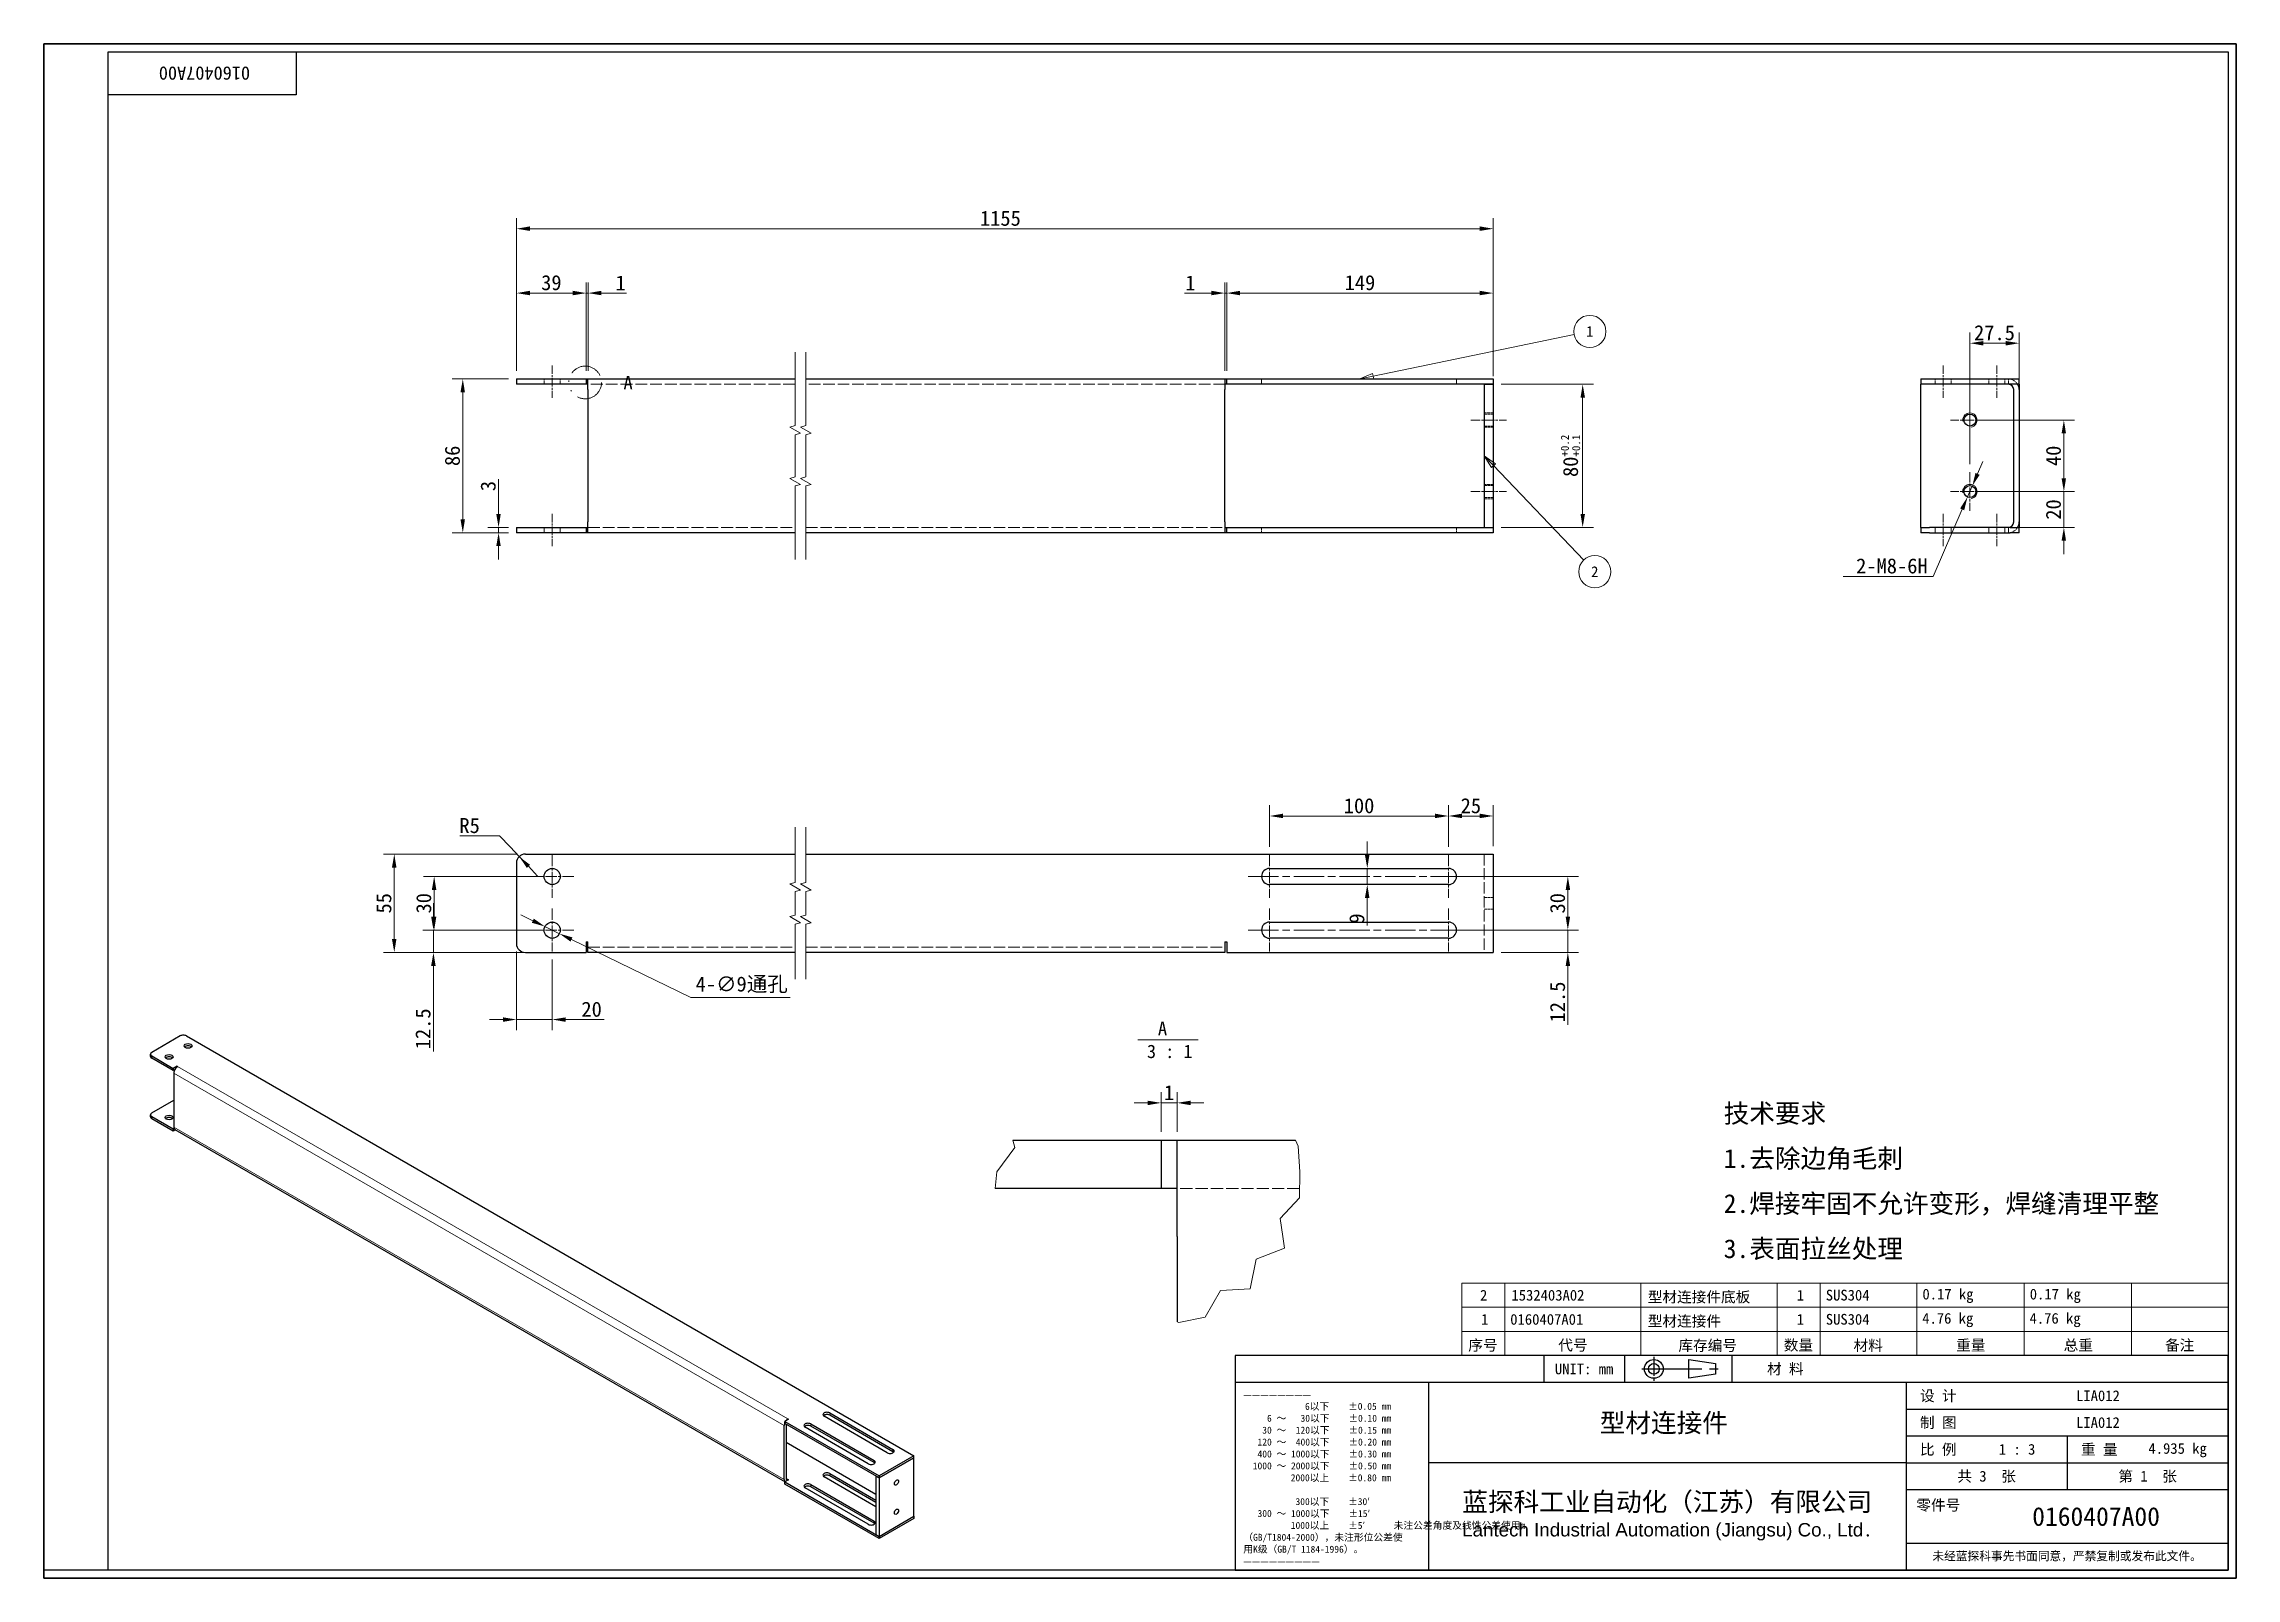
# Model space of a CAD drawing. Header units: millimetres. Extents: x 18 to 1244, y 16 to 875.
import ezdxf
from ezdxf.enums import TextEntityAlignment as Align

# ---------------------------------------------------------------- set-up
doc = ezdxf.new("R2010")
doc.units = ezdxf.units.MM
doc.header["$LTSCALE"] = 3
for name, pattern in [('CHAIN', [0.3543, 0.2362, -0.0295, 0.0591, -0.0295]), ('DASH_DOUBLE_DOT', [0.2164, 0.1181, -0.0295, 0.0049, -0.0295, 0.0049, -0.0295]), ('DASHED', [0.2067, 0.1654, -0.0413])]:
    doc.linetypes.add(name, pattern=pattern)
for name, color, linetype, lineweight in [('1', 7, 'Continuous', 18), ('可见 (ISO)', 7, 'Continuous', 25), ('可见窄的 (ISO)', 7, 'Continuous', 18), ('图框 (ISO)', 7, 'Continuous', 35), ('标题 (ISO)', 7, 'Continuous', 25)]:
    doc.layers.add(name, color=color, linetype=linetype, lineweight=lineweight)
for name, color, linetype, lineweight, true_color in [('中心标记 (ISO)', 1, 'CHAIN', 18, 0xc2ff0000), ('中心线 (ISO)', 1, 'CHAIN', 18, 0xc2ff0000), ('尺寸 (ISO)', 7, 'Continuous', 18, 0xc2008000), ('局部视图边界 (ISO)', 7, 'DASH_DOUBLE_DOT', 18, 0xc2008000), ('折线 (ISO)', 7, 'Continuous', 18, 0xc2008000), ('符号 (ISO)', 7, 'Continuous', 18, 0xc2008000), ('隐藏 (ISO)', 5, 'DASHED', 18, 0xc20000ff)]:
    doc.layers.add(name, color=color, linetype=linetype, lineweight=lineweight, true_color=true_color)
doc.styles.add('HZ_33', font='simfang.ttf')
doc.styles.add('文本样式164', font='SimSun.ttf')
doc.styles.add('文本样式165', font='SimSun.ttf')
doc.styles.add('文本样式74', font='SimSun.ttf')
doc.styles.add('最新国标', font='simfang.ttf')
doc.styles.add('注释文本 (ISO)', font='simfang.ttf')
doc.dimstyles.new('默认 (GB)', dxfattribs={"dimscale": 3, "dimtxt": 2.8, "dimasz": 2.5, "dimexe": 2, "dimexo": 1.5, "dimgap": 0.5, "dimtad": 1, "dimtoh": 1, "dimdsep": 46, "dimtxsty": '最新国标', "dimcen": 0.09, "dimdle": 10, "dimaunit": 1, "dimadec": 3, "dimazin": 2, "dimtfac": 0.535714, "dimtdec": 3, "dimtmove": 0, "dimatfit": 3, "dimfxl": 1, "dimtolj": 1, "dimlwd": -1, "dimlwe": -1, "dimarcsym": 0})

msp = doc.modelspace()

# ---------------------------------------------------------------- texts
at = {"layer": '符号 (ISO)', "char_height": 7.5, "attachment_point": 7, "style": 'HZ_33'}
for s, insert in [('A ', (640.7898, 320.1443)), (' 3 : 1', (629.5137, 307.2138))]:
    msp.add_mtext(s, dxfattribs=dict(at, insert=insert))
at = {"layer": '符号 (ISO)', "insert": (957.0315, 238.0148), "char_height": 10.5, "width": 267.228069, "attachment_point": 4, "line_spacing_factor": 1.441304, "style": '注释文本 (ISO)'}
msp.add_mtext('\\fFangSong|b0|i0;{\\H10.5000;技术要求\\P}\\fFangSong|b0|i0;{\\H10.5000;1.去除边角毛刺\\P}\\fFangSong|b0|i0;{\\H10.5000;2.焊接牢固不允许变形，焊缝清理平整\\P}\\fFangSong|b0|i0;{\\H10.5000;3.表面拉丝处理\\P}', dxfattribs=at)

# ---------------------------------------------------------------- blocks, each defined once
blk = doc.blocks.new('图框 最新国标')
at = {"layer": '图框 (ISO)'}
for p, q in [((6, 7), (6, 291.5)), ((6, 291.5), (414.5, 291.5)), ((414.5, 291.5), (414.5, 5.5)), ((6, 7), (6, 5.5)), ((6, 7), (6, 5.5)), ((414.5, 5.5), (6, 5.5))]:
    blk.add_line(p, q, dxfattribs=at)
at = {"layer": '图框 (ISO)', "color": 7, "linetype": 'Continuous', "lineweight": 25}
for p, q in [((18, 290), (413, 290)), ((18, 7), (18, 290)), ((18, 290), (413, 290)), ((53, 290), (53, 282)), ((413, 290), (413, 7)), ((413, 290), (413, 7)), ((53, 282), (18, 282)), ((413, 7), (6, 7)), ((413, 7), (18, 7))]:
    blk.add_line(p, q, dxfattribs=at)
at = {"layer": '图框 (ISO)', "style": '文本样式74'}
blk.add_attdef('零件代号_001', (44.43, 287.25), '', height=2.5, rotation=180, dxfattribs=at)
blk = doc.blocks.new('标题栏 副本 最新国标')
at = {"layer": '标题 (ISO)'}
for p, q in [((381.98, -183.84), (196.98, -183.84)), ((196.98, -183.84), (196.98, -223.84)), ((254.48, -183.84), (254.48, -188.84)), ((269.48, -183.84), (269.48, -188.84)), ((281.48, -188.09), (281.48, -184.59)), ((281.48, -184.59), (286.48, -185.34)), ((286.48, -187.34), (281.48, -188.09)), ((286.48, -185.34), (286.48, -187.34)), ((289.48, -183.84), (289.48, -188.84)), ((381.98, -223.84), (381.98, -183.84)), ((383.48, -183.84), (383.48, -225.34)), ((196.98, -188.84), (381.98, -188.84)), ((232.98, -188.84), (232.98, -223.84)), ((321.98, -188.84), (321.98, -223.84)), ((321.98, -193.84), (381.98, -193.84)), ((321.98, -198.84), (381.98, -198.84)), ((351.98, -198.84), (351.98, -208.84)), ((321.98, -203.84), (232.98, -203.84)), ((321.98, -203.84), (381.98, -203.84)), ((321.98, -208.84), (381.98, -208.84)), ((321.98, -218.84), (381.98, -218.84)), ((196.98, -223.84), (381.98, -223.84)), ((383.48, -225.34), (196.98, -225.34))]:
    blk.add_line(p, q, dxfattribs=at)
at = {"layer": '标题 (ISO)', "linetype": 'CHAIN', "ltscale": 15.834605}
blk.add_line((272.73, -186.34), (286.98, -186.34), dxfattribs=at)
at = {"layer": '标题 (ISO)', "linetype": 'CHAIN', "ltscale": 5.000333}
blk.add_line((274.98, -184.09), (274.98, -188.59), dxfattribs=at)
at = {"layer": '标题 (ISO)'}
for radius in [1.75, 1]:
    blk.add_circle((274.98, -186.34), radius, dxfattribs=at)
at = {"layer": '1', "style": '文本样式164'}
for s, p in [('UNIT: mm', (261.98, -186.34)), ('材 料', (299.48, -186.34)), ('设 计', (327.98, -191.34)), ('制 图', (327.98, -196.34)), ('比 例', (327.98, -201.34)), ('重 量', (357.98, -201.34)), ('共 3  张', (336.98, -206.34)), ('第 1  张', (366.98, -206.34))]:
    blk.add_text(s, height=2, dxfattribs=at).set_placement(p, align=Align.MIDDLE_CENTER)
at = {"layer": '标题 (ISO)', "style": '注释文本 (ISO)'}
for s, insert, char_height, attachment_point, line_spacing_factor in [('————————\\P}\\fSimSun|b0|i0;{\\H1.3000;             6以下    ±0.05 mm\\P}\\fSimSun|b0|i0;{\\H1.3000;     6 ～   30以下    ±0.10 mm\\P}\\fSimSun|b0|i0;{\\H1.3000;    30 ～  120以下    ±0.15 mm\\P}\\fSimSun|b0|i0;{\\H1.3000;   120 ～  400以下    ±0.20 mm\\P}\\fSimSun|b0|i0;{\\H1.3000;   400 ～ 1000以下    ±0.30 mm\\P}\\fSimSun|b0|i0;{\\H1.3000;  1000 ～ 2000以下    ±0.50 mm\\P}\\fSimSun|b0|i0;{\\H1.3000;          2000以上    ±0.80 mm\\P}\\fSimSun|b0|i0;{\\H1.3000;\\P}\\fSimSun|b0|i0;{\\H1.3000;           300以下    ±30′\\P}\\fSimSun|b0|i0;{\\H1.3000;   300 ～ 1000以下    ±15′\\P}\\fSimSun|b0|i0;{\\H1.3000;          1000以上    ±5′}\\fSimSun|b0|i0;{\\H1.3000;      未注公差角度及线性公差使用m\\P}\\fSimSun|b0|i0;{\\H1.3000;（GB/T1804-2000），未注形位公差使\\P}\\fSimSun|b0|i0;{\\H1.3000;用K级（GB/T 1184-1996）。\\P}\\fSimSun|b0|i0;{\\H1.3000;—————————', (198.48, -206.63), 1.3, 4, 1.023913), ('{\\fMicrosoft YaHei|b0|i0|c134|p34;\\H1.75x;蓝探科工业自动化（江苏）有限公司\\P\\fArial|b0|i0|c0|p34;\\H0.71429x;Lantech Industrial Automation (Jiangsu) Co., Ltd\\fFangSong|b0|i0|c134|p49;.\\H1.15195x; }', (277.48, -213.84), 2, 5, 0.978695)]:
    blk.add_mtext(s, dxfattribs=dict(at, insert=insert, char_height=char_height, attachment_point=attachment_point, line_spacing_factor=line_spacing_factor))
at = {"layer": '标题 (ISO)', "attachment_point": 5, "style": '注释文本 (ISO)'}
for s, insert, char_height in [('\\fFangSong|b0|i0;零件号', (327.98, -211.84), 2), ('\\fSimSun|b0|i0;{\\H1.6000;未经蓝探科事先书面同意，严禁复制或发布此文件。}', (351.98, -221.34), 1.6)]:
    blk.add_mtext(s, dxfattribs=dict(at, insert=insert, char_height=char_height))
at = {"layer": '标题 (ISO)', "style": '注释文本 (ISO)'}
blk.add_attdef('材料', text='', height=2, dxfattribs=at).set_placement((324.48, -186.34), align=Align.MIDDLE_CENTER)
at = {"layer": '标题 (ISO)'}
for tag, p, height, style in [('设计人_001', (353.65, -192.33), 2, '注释文本 (ISO)'), ('库存编号_001', (264.9, -198.14), 3.5, '文本样式165'), ('设计人_001', (353.65, -197.33), 2, '注释文本 (ISO)'), ('视图比例_001', (339.26, -202.33), 2, '注释文本 (ISO)'), ('质量\\P3;_001', (367.14, -202.16), 2, '注释文本 (ISO)'), ('零件代号_001', (345.48, -215.59), 3.5, '文本样式165')]:
    blk.add_attdef(tag, p, '', height=height, dxfattribs=dict(at, style=style))
blk = doc.blocks.new('引出序号1')
at = {"layer": '符号 (ISO)'}
for p, q in [((253.68, 229.54), (291.14, 237.29)), ((253.58, 230.03), (251.24, 229.04)), ((253.68, 229.54), (251.24, 229.04)), ((251.24, 229.04), (253.79, 229.05)), ((253.79, 229.05), (253.58, 230.03))]:
    blk.add_line(p, q, dxfattribs=at)
at = {"layer": '符号 (ISO)', "flags": 128}
blk.add_lwpolyline([(253.58, 230.03), (251.24, 229.04), (253.79, 229.05), (253.58, 230.03)], dxfattribs=at)
at = {"layer": '符号 (ISO)'}
blk.add_circle((294.07, 237.89), 3, dxfattribs=at)
blk.add_solid([(253.58, 230.03), (251.24, 229.04), (253.79, 229.05), (253.58, 230.03)], dxfattribs=at)
at = {"layer": '符号 (ISO)', "insert": (294.07, 237.89), "char_height": 2, "attachment_point": 5, "style": '注释文本 (ISO)'}
blk.add_mtext('1', dxfattribs=at)
blk = doc.blocks.new('引出序号2')
at = {"layer": '符号 (ISO)'}
for p, q in [((276.13, 212.89), (274.4, 214.7)), ((276.49, 213.24), (274.4, 214.7)), ((274.4, 214.7), (275.77, 212.55)), ((275.77, 212.55), (276.49, 213.24)), ((276.13, 212.89), (292.93, 195.27))]:
    blk.add_line(p, q, dxfattribs=at)
at = {"layer": '符号 (ISO)', "flags": 128}
blk.add_lwpolyline([(276.49, 213.24), (274.4, 214.7), (275.77, 212.55), (276.49, 213.24)], dxfattribs=at)
at = {"layer": '符号 (ISO)'}
blk.add_circle((294.99, 193.11), 3, dxfattribs=at)
blk.add_solid([(276.49, 213.24), (274.4, 214.7), (275.77, 212.55), (276.49, 213.24)], dxfattribs=at)
at = {"layer": '符号 (ISO)', "insert": (294.99, 193.11), "char_height": 2, "attachment_point": 5, "style": '注释文本 (ISO)'}
blk.add_mtext('2', dxfattribs=at)
blk = doc.blocks.new('*D7')
at = {"layer": 'Defpoints', "color": 0}
for p in [(828.2, 771.1), (282.2, 687.1), (828.2, 684.1)]:
    blk.add_point(p, dxfattribs=at)
at = {"layer": '尺寸 (ISO)', "color": 116, "true_color": 0x000000}
for p, q in [((282.2, 691.6), (282.2, 777.1)), ((828.2, 688.6), (828.2, 777.1)), ((289.7, 771.1), (820.7, 771.1))]:
    blk.add_line(p, q, dxfattribs=at)
for points in [[(289.7, 772.4), (289.7, 769.9), (282.2, 771.1)], [(820.7, 772.4), (820.7, 769.9), (828.2, 771.1)]]:
    blk.add_solid(points, dxfattribs=at)
at = {"layer": '尺寸 (ISO)', "insert": (552.7, 776.9), "char_height": 8.4, "attachment_point": 5, "style": '最新国标'}
blk.add_mtext('\\A1;1155', dxfattribs=at)
blk = doc.blocks.new('*D8')
at = {"layer": 'Defpoints', "color": 0}
for p in [(252.2, 687.1), (282.2, 687.1), (282.2, 601.1)]:
    blk.add_point(p, dxfattribs=at)
at = {"layer": '尺寸 (ISO)', "color": 116, "true_color": 0x000000}
for p, q in [((277.7, 687.1), (246.2, 687.1)), ((252.2, 608.6), (252.2, 679.6)), ((277.7, 601.1), (246.2, 601.1))]:
    blk.add_line(p, q, dxfattribs=at)
for points in [[(250.9, 679.6), (253.4, 679.6), (252.2, 687.1)], [(250.9, 608.6), (253.4, 608.6), (252.2, 601.1)]]:
    blk.add_solid(points, dxfattribs=at)
at = {"layer": '尺寸 (ISO)', "insert": (246.4, 644.1), "char_height": 8.4, "attachment_point": 5, "rotation": 90, "style": '最新国标'}
blk.add_mtext('\\A1;86', dxfattribs=at)
blk = doc.blocks.new('*D9')
at = {"layer": 'Defpoints', "color": 0}
for p in [(272.2, 601.1), (282.2, 604.1), (282.2, 601.1)]:
    blk.add_point(p, dxfattribs=at)
at = {"layer": '尺寸 (ISO)', "color": 116, "true_color": 0x000000}
for p, q in [((272.2, 611.6), (272.2, 631)), ((277.7, 604.1), (266.2, 604.1)), ((277.7, 601.1), (266.2, 601.1)), ((272.2, 601.1), (272.2, 604.1)), ((272.2, 593.6), (272.2, 586.1))]:
    blk.add_line(p, q, dxfattribs=at)
for points in [[(270.9, 611.6), (273.4, 611.6), (272.2, 604.1)], [(270.9, 593.6), (273.4, 593.6), (272.2, 601.1)]]:
    blk.add_solid(points, dxfattribs=at)
at = {"layer": '尺寸 (ISO)', "insert": (266.4, 627.2), "char_height": 8.4, "attachment_point": 5, "rotation": 90, "style": '最新国标'}
blk.add_mtext('\\A1;3', dxfattribs=at)
blk = doc.blocks.new('*D10')
at = {"layer": 'Defpoints', "color": 0}
for p in [(298.1, 380.9), (306.2, 376.9)]:
    blk.add_point(p, dxfattribs=at)
at = {"layer": '尺寸 (ISO)', "color": 116, "true_color": 0x000000}
for p, q in [((291.4, 384.1), (284.6, 387.4)), ((298.1, 380.9), (306.2, 376.9)), ((313, 373.6), (379.6, 341.3)), ((379.6, 341.3), (435.1, 341.3))]:
    blk.add_line(p, q, dxfattribs=at)
for points in [[(291.9, 385.3), (290.8, 383), (298.1, 380.9)], [(313.5, 374.8), (312.4, 372.5), (306.2, 376.9)]]:
    blk.add_solid(points, dxfattribs=at)
at = {"layer": '尺寸 (ISO)', "insert": (408.1, 348.3), "char_height": 8.4, "attachment_point": 5, "style": '最新国标'}
blk.add_mtext('\\A1;\\fFangSong|b0|i0;4-∅9通孔', dxfattribs=at)
blk = doc.blocks.new('*D11')
at = {"layer": 'Defpoints', "color": 0}
for p in [(287.2, 421.4), (213.9, 366.4), (322.2, 366.4)]:
    blk.add_point(p, dxfattribs=at)
at = {"layer": '尺寸 (ISO)', "color": 116, "true_color": 0x000000}
for p, q in [((282.7, 421.4), (207.9, 421.4)), ((213.9, 413.9), (213.9, 373.9)), ((317.7, 366.4), (207.9, 366.4))]:
    blk.add_line(p, q, dxfattribs=at)
for points in [[(212.6, 413.9), (215.1, 413.9), (213.9, 421.4)], [(212.6, 373.9), (215.1, 373.9), (213.9, 366.4)]]:
    blk.add_solid(points, dxfattribs=at)
at = {"layer": '尺寸 (ISO)', "insert": (208.1, 393.9), "char_height": 8.4, "attachment_point": 5, "rotation": 90, "style": '最新国标'}
blk.add_mtext('\\A1;55', dxfattribs=at)
blk = doc.blocks.new('*D12')
at = {"layer": 'Defpoints', "color": 0}
for p in [(302.2, 408.9), (236.2, 378.9), (302.2, 378.9)]:
    blk.add_point(p, dxfattribs=at)
at = {"layer": '尺寸 (ISO)', "color": 116, "true_color": 0x000000}
for p, q in [((297.7, 408.9), (230.2, 408.9)), ((236.2, 401.4), (236.2, 386.4)), ((297.7, 378.9), (230.2, 378.9))]:
    blk.add_line(p, q, dxfattribs=at)
for points in [[(234.9, 401.4), (237.4, 401.4), (236.2, 408.9)], [(234.9, 386.4), (237.4, 386.4), (236.2, 378.9)]]:
    blk.add_solid(points, dxfattribs=at)
at = {"layer": '尺寸 (ISO)', "insert": (230.4, 393.9), "char_height": 8.4, "attachment_point": 5, "rotation": 90, "style": '最新国标'}
blk.add_mtext('\\A1;30', dxfattribs=at)
blk = doc.blocks.new('*D13')
at = {"layer": 'Defpoints', "color": 0}
for p in [(302.2, 378.9), (235.8, 366.4), (287.2, 366.4)]:
    blk.add_point(p, dxfattribs=at)
at = {"layer": '尺寸 (ISO)', "color": 116, "true_color": 0x000000}
for p, q in [((235.8, 386.4), (235.8, 393.9)), ((297.7, 378.9), (229.8, 378.9)), ((235.8, 378.9), (235.8, 366.4)), ((282.7, 366.4), (229.8, 366.4)), ((235.8, 358.9), (235.8, 311))]:
    blk.add_line(p, q, dxfattribs=at)
for points in [[(234.5, 386.4), (237, 386.4), (235.8, 378.9)], [(234.5, 358.9), (237, 358.9), (235.8, 366.4)]]:
    blk.add_solid(points, dxfattribs=at)
at = {"layer": '尺寸 (ISO)', "insert": (230, 323.7), "char_height": 8.4, "attachment_point": 5, "rotation": 90, "style": '最新国标'}
blk.add_mtext('\\A1;12.5', dxfattribs=at)
blk = doc.blocks.new('*D14')
at = {"layer": 'Defpoints', "color": 0}
for p in [(1096, 627.2), (1093.3, 621.1)]:
    blk.add_point(p, dxfattribs=at)
at = {"layer": '尺寸 (ISO)', "color": 116, "true_color": 0x000000}
for p, q in [((1099, 634), (1101.9, 640.9)), ((1096, 627.2), (1093.3, 621.1)), ((1090.4, 614.2), (1074.2, 576.7)), ((1074.2, 576.7), (1023.8, 576.7))]:
    blk.add_line(p, q, dxfattribs=at)
for points in [[(1097.8, 634.5), (1100.1, 633.5), (1096, 627.2)], [(1089.2, 614.7), (1091.5, 613.7), (1093.3, 621.1)]]:
    blk.add_solid(points, dxfattribs=at)
at = {"layer": '尺寸 (ISO)', "insert": (1048.2, 582.5), "char_height": 8.4, "attachment_point": 5, "style": '最新国标'}
blk.add_mtext('\\A1; \\fFangSong|b0|i0;2-M8-6H', dxfattribs=at)
blk = doc.blocks.new('*D15')
at = {"layer": 'Defpoints', "color": 0}
for p in [(1094.7, 624.1), (1117.2, 604.1), (1147.2, 604.1)]:
    blk.add_point(p, dxfattribs=at)
at = {"layer": '尺寸 (ISO)', "color": 116, "true_color": 0x000000}
for p, q in [((1147.2, 631.6), (1147.2, 639.1)), ((1099.2, 624.1), (1153.2, 624.1)), ((1147.2, 624.1), (1147.2, 616.6)), ((1147.2, 616.6), (1147.2, 611.6)), ((1121.7, 604.1), (1153.2, 604.1)), ((1147.2, 604.1), (1147.2, 611.6)), ((1147.2, 596.6), (1147.2, 589.1))]:
    blk.add_line(p, q, dxfattribs=at)
for points in [[(1145.9, 631.6), (1148.4, 631.6), (1147.2, 624.1)], [(1145.9, 596.6), (1148.4, 596.6), (1147.2, 604.1)]]:
    blk.add_solid(points, dxfattribs=at)
at = {"layer": '尺寸 (ISO)', "insert": (1141.4, 614.1), "char_height": 8.4, "attachment_point": 5, "rotation": 90, "style": '最新国标'}
blk.add_mtext('\\A1;20', dxfattribs=at)
blk = doc.blocks.new('*D16')
at = {"layer": 'Defpoints', "color": 0}
for p in [(1094.7, 664.1), (1094.7, 624.1), (1147.2, 624.1)]:
    blk.add_point(p, dxfattribs=at)
at = {"layer": '尺寸 (ISO)', "color": 116, "true_color": 0x000000}
for p, q in [((1099.2, 664.1), (1153.2, 664.1)), ((1147.2, 656.6), (1147.2, 631.6)), ((1099.2, 624.1), (1153.2, 624.1))]:
    blk.add_line(p, q, dxfattribs=at)
for points in [[(1145.9, 656.6), (1148.4, 656.6), (1147.2, 664.1)], [(1145.9, 631.6), (1148.4, 631.6), (1147.2, 624.1)]]:
    blk.add_solid(points, dxfattribs=at)
at = {"layer": '尺寸 (ISO)', "insert": (1141.4, 644.1), "char_height": 8.4, "attachment_point": 5, "rotation": 90, "style": '最新国标'}
blk.add_mtext('\\A1;40', dxfattribs=at)
blk = doc.blocks.new('*D17')
at = {"layer": 'Defpoints', "color": 0}
for p in [(828.2, 684.1), (828.2, 604.1), (878.2, 604.1)]:
    blk.add_point(p, dxfattribs=at)
at = {"layer": '尺寸 (ISO)', "color": 116, "true_color": 0x000000}
for p, q in [((832.7, 684.1), (884.2, 684.1)), ((878.2, 676.6), (878.2, 611.6)), ((832.7, 604.1), (884.2, 604.1))]:
    blk.add_line(p, q, dxfattribs=at)
for points in [[(877, 676.6), (879.5, 676.6), (878.2, 684.1)], [(877, 611.6), (879.5, 611.6), (878.2, 604.1)]]:
    blk.add_solid(points, dxfattribs=at)
at = {"layer": '尺寸 (ISO)', "insert": (871.4, 644.1), "char_height": 8.4, "attachment_point": 5, "rotation": 90, "style": '最新国标'}
blk.add_mtext('\\A1;80{\\H4.5;\\S+0.2^+0.1;}', dxfattribs=at)
blk = doc.blocks.new('*D18')
at = {"layer": 'Defpoints', "color": 0}
for p in [(282.2, 371.4), (302.2, 366.9), (302.2, 328.9)]:
    blk.add_point(p, dxfattribs=at)
at = {"layer": '尺寸 (ISO)', "color": 116, "true_color": 0x000000}
for p, q in [((282.2, 366.9), (282.2, 322.9)), ((302.2, 362.4), (302.2, 322.9)), ((274.7, 328.9), (267.2, 328.9)), ((282.2, 328.9), (302.2, 328.9)), ((309.7, 328.9), (331.2, 328.9))]:
    blk.add_line(p, q, dxfattribs=at)
for points in [[(274.7, 330.1), (274.7, 327.6), (282.2, 328.9)], [(309.7, 330.1), (309.7, 327.6), (302.2, 328.9)]]:
    blk.add_solid(points, dxfattribs=at)
at = {"layer": '尺寸 (ISO)', "insert": (324.2, 334.6), "char_height": 8.4, "attachment_point": 5, "style": '最新国标'}
blk.add_mtext('\\A1;20', dxfattribs=at)
blk = doc.blocks.new('*D19')
at = {"layer": 'Defpoints', "color": 0}
for p in [(321.2, 735.1), (282.2, 687.1), (321.2, 687.1)]:
    blk.add_point(p, dxfattribs=at)
at = {"layer": '尺寸 (ISO)', "color": 116, "true_color": 0x000000}
for p, q in [((282.2, 691.6), (282.2, 741.1)), ((321.2, 691.6), (321.2, 741.1)), ((289.7, 735.1), (313.7, 735.1))]:
    blk.add_line(p, q, dxfattribs=at)
for points in [[(289.7, 736.4), (289.7, 733.9), (282.2, 735.1)], [(313.7, 736.4), (313.7, 733.9), (321.2, 735.1)]]:
    blk.add_solid(points, dxfattribs=at)
at = {"layer": '尺寸 (ISO)', "insert": (301.7, 740.9), "char_height": 8.4, "attachment_point": 5, "style": '最新国标'}
blk.add_mtext('\\A1;39', dxfattribs=at)
blk = doc.blocks.new('*D20')
at = {"layer": 'Defpoints', "color": 0}
for p in [(321.2, 735.1), (321.2, 687.1), (322.2, 687.1)]:
    blk.add_point(p, dxfattribs=at)
at = {"layer": '尺寸 (ISO)', "color": 116, "true_color": 0x000000}
for p, q in [((321.2, 691.6), (321.2, 741.1)), ((322.2, 691.6), (322.2, 741.1)), ((313.7, 735.1), (306.2, 735.1)), ((321.2, 735.1), (322.2, 735.1)), ((329.7, 735.1), (343.7, 735.1))]:
    blk.add_line(p, q, dxfattribs=at)
for points in [[(313.7, 736.4), (313.7, 733.9), (321.2, 735.1)], [(329.7, 736.4), (329.7, 733.9), (322.2, 735.1)]]:
    blk.add_solid(points, dxfattribs=at)
at = {"layer": '尺寸 (ISO)', "insert": (340.4, 740.8), "char_height": 8.4, "attachment_point": 5, "style": '最新国标'}
blk.add_mtext('\\A1;1', dxfattribs=at)
blk = doc.blocks.new('*D21')
at = {"layer": 'Defpoints', "color": 0}
for p in [(679.2, 735.1), (679.2, 687.1), (828.2, 687.1)]:
    blk.add_point(p, dxfattribs=at)
at = {"layer": '尺寸 (ISO)', "color": 116, "true_color": 0x000000}
for p, q in [((679.2, 691.6), (679.2, 741.1)), ((828.2, 691.6), (828.2, 741.1)), ((820.7, 735.1), (686.7, 735.1))]:
    blk.add_line(p, q, dxfattribs=at)
for points in [[(686.7, 736.4), (686.7, 733.9), (679.2, 735.1)], [(820.7, 736.4), (820.7, 733.9), (828.2, 735.1)]]:
    blk.add_solid(points, dxfattribs=at)
at = {"layer": '尺寸 (ISO)', "insert": (753.7, 740.9), "char_height": 8.4, "attachment_point": 5, "style": '最新国标'}
blk.add_mtext('\\A1;149', dxfattribs=at)
blk = doc.blocks.new('*D22')
at = {"layer": 'Defpoints', "color": 0}
for p in [(678.2, 735.1), (678.2, 687.1), (679.2, 687.1)]:
    blk.add_point(p, dxfattribs=at)
at = {"layer": '尺寸 (ISO)', "color": 116, "true_color": 0x000000}
for p, q in [((678.2, 691.6), (678.2, 741.1)), ((679.2, 691.6), (679.2, 741.1)), ((670.7, 735.1), (655.6, 735.1)), ((679.2, 735.1), (678.2, 735.1)), ((686.7, 735.1), (694.2, 735.1))]:
    blk.add_line(p, q, dxfattribs=at)
for points in [[(670.7, 736.4), (670.7, 733.9), (678.2, 735.1)], [(686.7, 736.4), (686.7, 733.9), (679.2, 735.1)]]:
    blk.add_solid(points, dxfattribs=at)
at = {"layer": '尺寸 (ISO)', "insert": (658.9, 740.8), "char_height": 8.4, "attachment_point": 5, "style": '最新国标'}
blk.add_mtext('\\A1;1', dxfattribs=at)
blk = doc.blocks.new('*D23')
at = {"layer": 'Defpoints', "color": 0}
for p in [(1122.2, 707.1), (1122.2, 681.1), (1094.7, 634.9)]:
    blk.add_point(p, dxfattribs=at)
at = {"layer": '尺寸 (ISO)', "color": 116, "true_color": 0x000000}
for p, q in [((1094.7, 639.4), (1094.7, 713.1)), ((1122.2, 685.6), (1122.2, 713.1)), ((1102.2, 707.1), (1114.7, 707.1))]:
    blk.add_line(p, q, dxfattribs=at)
for points in [[(1102.2, 708.3), (1102.2, 705.8), (1094.7, 707.1)], [(1114.7, 708.3), (1114.7, 705.8), (1122.2, 707.1)]]:
    blk.add_solid(points, dxfattribs=at)
at = {"layer": '尺寸 (ISO)', "insert": (1108.4, 712.9), "char_height": 8.4, "attachment_point": 5, "style": '最新国标'}
blk.add_mtext('\\A1;27.5', dxfattribs=at)
blk = doc.blocks.new('*D24')
at = {"layer": 'Defpoints', "color": 0}
for p in [(803.2, 442.7), (703.2, 420.9), (803.2, 420.9)]:
    blk.add_point(p, dxfattribs=at)
at = {"layer": '尺寸 (ISO)', "color": 116, "true_color": 0x000000}
for p, q in [((703.2, 425.4), (703.2, 448.7)), ((710.7, 442.7), (795.7, 442.7)), ((803.2, 425.4), (803.2, 448.7))]:
    blk.add_line(p, q, dxfattribs=at)
for points in [[(710.7, 444), (710.7, 441.5), (703.2, 442.7)], [(795.7, 444), (795.7, 441.5), (803.2, 442.7)]]:
    blk.add_solid(points, dxfattribs=at)
at = {"layer": '尺寸 (ISO)', "insert": (753.2, 448.4), "char_height": 8.4, "attachment_point": 5, "style": '最新国标'}
blk.add_mtext('\\A1;100', dxfattribs=at)
blk = doc.blocks.new('*D25')
at = {"layer": 'Defpoints', "color": 0}
for p in [(828.2, 442.7), (803.2, 420.9), (828.2, 421.4)]:
    blk.add_point(p, dxfattribs=at)
at = {"layer": '尺寸 (ISO)', "color": 116, "true_color": 0x000000}
for p, q in [((803.2, 425.4), (803.2, 448.7)), ((810.7, 442.7), (820.7, 442.7)), ((828.2, 425.9), (828.2, 448.7))]:
    blk.add_line(p, q, dxfattribs=at)
for points in [[(810.7, 444), (810.7, 441.5), (803.2, 442.7)], [(820.7, 444), (820.7, 441.5), (828.2, 442.7)]]:
    blk.add_solid(points, dxfattribs=at)
at = {"layer": '尺寸 (ISO)', "insert": (815.7, 448.4), "char_height": 8.4, "attachment_point": 5, "style": '最新国标'}
blk.add_mtext('\\A1;25', dxfattribs=at)
blk = doc.blocks.new('*D26')
at = {"layer": 'Defpoints', "color": 0}
for p in [(803.2, 408.9), (803.2, 378.9), (869.9, 378.9)]:
    blk.add_point(p, dxfattribs=at)
at = {"layer": '尺寸 (ISO)', "color": 116, "true_color": 0x000000}
for p, q in [((807.7, 408.9), (875.9, 408.9)), ((869.9, 401.4), (869.9, 386.4)), ((807.7, 378.9), (875.9, 378.9))]:
    blk.add_line(p, q, dxfattribs=at)
for points in [[(868.7, 401.4), (871.2, 401.4), (869.9, 408.9)], [(868.7, 386.4), (871.2, 386.4), (869.9, 378.9)]]:
    blk.add_solid(points, dxfattribs=at)
at = {"layer": '尺寸 (ISO)', "insert": (864.2, 393.9), "char_height": 8.4, "attachment_point": 5, "rotation": 90, "style": '最新国标'}
blk.add_mtext('\\A1;30', dxfattribs=at)
blk = doc.blocks.new('*D27')
at = {"layer": 'Defpoints', "color": 0}
for p in [(770.2, 413.4), (757.8, 404.4), (770.2, 404.4)]:
    blk.add_point(p, dxfattribs=at)
at = {"layer": '尺寸 (ISO)', "color": 116, "true_color": 0x000000}
for p, q in [((757.8, 420.9), (757.8, 428.4)), ((757.8, 413.4), (757.8, 404.4)), ((757.8, 396.9), (757.8, 381.4))]:
    blk.add_line(p, q, dxfattribs=at)
for points in [[(756.5, 420.9), (759, 420.9), (757.8, 413.4)], [(756.5, 396.9), (759, 396.9), (757.8, 404.4)]]:
    blk.add_solid(points, dxfattribs=at)
at = {"layer": '尺寸 (ISO)', "insert": (752, 385.4), "char_height": 8.4, "attachment_point": 5, "rotation": 90, "style": '最新国标'}
blk.add_mtext('\\A1;9', dxfattribs=at)
blk = doc.blocks.new('*D28')
at = {"layer": 'Defpoints', "color": 0}
for p in [(815.2, 378.9), (828.2, 366.4), (869.9, 366.4)]:
    blk.add_point(p, dxfattribs=at)
at = {"layer": '尺寸 (ISO)', "color": 116, "true_color": 0x000000}
for p, q in [((869.9, 386.4), (869.9, 393.9)), ((819.7, 378.9), (875.9, 378.9)), ((869.9, 378.9), (869.9, 366.4)), ((832.7, 366.4), (875.9, 366.4)), ((869.9, 358.9), (869.9, 326))]:
    blk.add_line(p, q, dxfattribs=at)
for points in [[(868.7, 386.4), (871.2, 386.4), (869.9, 378.9)], [(868.7, 358.9), (871.2, 358.9), (869.9, 366.4)]]:
    blk.add_solid(points, dxfattribs=at)
at = {"layer": '尺寸 (ISO)', "insert": (864.2, 338.7), "char_height": 8.4, "attachment_point": 5, "rotation": 90, "style": '最新国标'}
blk.add_mtext('\\A1;12.5', dxfattribs=at)
blk = doc.blocks.new('明细栏')
at = {"layer": '符号 (ISO)'}
for p, q in [((413, 60.51), (270.2, 60.51)), ((270.2, 60.51), (270.2, 51.5)), ((278.2, 60.51), (278.2, 51.5)), ((303.6, 60.51), (303.6, 51.5)), ((329, 60.51), (329, 51.5)), ((337, 60.51), (337, 51.5)), ((355, 60.51), (355, 51.5)), ((375, 60.51), (375, 51.5)), ((395, 60.51), (395, 51.5)), ((413, 60.51), (413, 51.5)), ((413, 56), (270.2, 56)), ((413, 51.5), (270.2, 51.5)), ((270.2, 47), (270.2, 51.5)), ((278.2, 47), (278.2, 51.5)), ((303.6, 47), (303.6, 51.5)), ((329, 47), (329, 51.5)), ((337, 47), (337, 51.5)), ((355, 47), (355, 51.5)), ((375, 47), (375, 51.5)), ((395, 47), (395, 51.5)), ((413, 47), (413, 51.5)), ((413, 47), (270.2, 47))]:
    blk.add_line(p, q, dxfattribs=at)
at = {"layer": '符号 (ISO)', "char_height": 2, "attachment_point": 7, "style": '注释文本 (ISO)'}
for s, insert in [('2', (273.61, 57.24)), ('1532403A02', (279.46, 57.21)), ('型材连接件底板', (304.87, 56.69)), ('1', (332.61, 57.24)), ('SUS304', (338.03, 57.22)), ('0.17 kg', (356.04, 56.79)), ('0.17 kg', (376.04, 56.79)), ('1', (273.81, 52.74)), ('0160407A01', (279.24, 52.71)), ('型材连接件', (304.87, 52.19)), ('1', (332.61, 52.74)), ('SUS304', (338.03, 52.72)), ('4.76 kg', (356, 52.28)), ('4.76 kg', (376, 52.28)), ('序号', (271.42, 47.7)), ('代号', (288.19, 47.72)), ('库存编号', (310.58, 47.65)), ('数量', (330.21, 47.71)), ('材料', (343.21, 47.67)), ('重量', (362.33, 47.77)), ('总重', (382.36, 47.74)), ('备注', (401.25, 47.72))]:
    blk.add_mtext(s, dxfattribs=dict(at, insert=insert))
blk = doc.blocks.new('二维局部视图0')
at = {"layer": '局部视图边界 (ISO)', "ltscale": 17.730747}
blk.add_circle((106.87, 228.38), 3.05, dxfattribs=at)
at = {"layer": '局部视图边界 (ISO)', "insert": (114.01, 227.1), "char_height": 2.5, "attachment_point": 7, "style": 'HZ_33'}
blk.add_mtext('A', dxfattribs=at)
blk = doc.blocks.new('*D31')
at = {"layer": 'Defpoints', "color": 0}
for p in [(651.5, 282.3), (642.5, 261.5), (651.5, 261.5)]:
    blk.add_point(p, dxfattribs=at)
at = {"layer": '尺寸 (ISO)', "color": 116, "true_color": 0x000000}
for p, q in [((635, 282.3), (627.5, 282.3)), ((642.5, 266), (642.5, 288.3)), ((642.5, 282.3), (651.5, 282.3)), ((651.5, 266), (651.5, 288.3)), ((659, 282.3), (666.5, 282.3))]:
    blk.add_line(p, q, dxfattribs=at)
for points in [[(635, 283.5), (635, 281), (642.5, 282.3)], [(659, 283.5), (659, 281), (651.5, 282.3)]]:
    blk.add_solid(points, dxfattribs=at)
at = {"layer": '尺寸 (ISO)', "insert": (647, 288), "char_height": 8.4, "attachment_point": 5, "style": '最新国标'}
blk.add_mtext('\\A1;1', dxfattribs=at)
blk = doc.blocks.new('*D32')
at = {"layer": 'Defpoints', "color": 0}
for p in [(283.7, 420), (287.2, 416.4)]:
    blk.add_point(p, dxfattribs=at)
at = {"layer": '尺寸 (ISO)', "color": 116, "true_color": 0x000000}
for p, q in [((250.5, 431.6), (272.8, 431.6)), ((272.8, 431.6), (278.6, 425.5)), ((283.7, 420), (278.6, 425.5)), ((287.2, 416.4), (283.7, 420)), ((288.9, 414.6), (294, 409.1))]:
    blk.add_line(p, q, dxfattribs=at)
blk.add_solid([(289.8, 415.4), (288, 413.7), (283.7, 420)], dxfattribs=at)
at = {"layer": '尺寸 (ISO)', "insert": (256, 437.3), "char_height": 8.4, "attachment_point": 5, "style": '最新国标'}
blk.add_mtext('\\A1;R5', dxfattribs=at)

# ---------------------------------------------------------------- dimensions: what is measured, and where the dimension line sits
at = {"layer": '尺寸 (ISO)', "color": 116, "true_color": 0x00803f}
dim = msp.add_linear_dim(base=(828.2081, 771.1124), p1=(282.1751, 687.1124), p2=(828.2081, 684.1124), angle=180, text='1155', dimstyle='默认 (GB)', override={"dimgap": 0.5, "dimtoh": 0, "dimdec": 2, "dimlfac": 2.115257, "dimtol": 0, "dimlim": 0, "dimtp": 0, "dimtm": 0, "dimtdec": 3, "dimtofl": 0, "dimatfit": 1}, dxfattribs=at)
dim.commit()
dim.dimension.update_dxf_attribs({"geometry": '*D7', "text_midpoint": (552.6927, 771.1124), "dimtype": 160})
for base, p1, p2, angle, override, picture, middle in [((321.1751, 735.1124), (282.1751, 687.1124), (321.1751, 687.1124), 180, {"dimgap": 0.5, "dimtoh": 0, "dimdec": 2, "dimtol": 0, "dimlim": 0, "dimtp": 0, "dimtm": 0, "dimtdec": 3, "dimtofl": 0, "dimatfit": 1}, '*D19', (301.6751, 735.1124)), ((321.1751, 735.1124), (322.1751, 687.1124), (321.1751, 687.1124), 180, {"dimgap": 0.5, "dimtoh": 0, "dimdec": 2, "dimtol": 0, "dimlim": 0, "dimtp": 0, "dimtm": 0, "dimtdec": 3, "dimtofl": 1, "dimatfit": 1}, '*D20', (340.4271, 735.1124)), ((679.2081, 735.1124), (828.2081, 687.1124), (679.2081, 687.1124), 180, {"dimgap": 0.5, "dimtoh": 0, "dimdec": 2, "dimtol": 0, "dimlim": 0, "dimtp": 0, "dimtm": 0, "dimtdec": 3, "dimtofl": 0, "dimatfit": 1}, '*D21', (753.7081, 735.1124)), ((1122.163, 707.0786), (1094.663, 634.9359), (1122.163, 681.1124), 180, {"dimgap": 0.5, "dimtoh": 0, "dimdec": 2, "dimtol": 0, "dimlim": 0, "dimtp": 0, "dimtm": 0, "dimtdec": 3, "dimtofl": 0, "dimatfit": 1}, '*D23', (1108.413, 707.0786)), ((252.1751, 687.1124), (282.1751, 601.1124), (282.1751, 687.1124), 270, {"dimgap": 0.5, "dimtoh": 0, "dimdec": 2, "dimtol": 0, "dimlim": 0, "dimtp": 0, "dimtm": 0, "dimtdec": 3, "dimtofl": 0, "dimatfit": 1}, '*D8', (252.1751, 644.1124)), ((878.2081, 604.1124), (828.2081, 684.1124), (828.2081, 604.1124), 90, {"dimgap": 0.5, "dimtoh": 0, "dimdec": 2, "dimtol": 1, "dimlim": 0, "dimtp": 0.2, "dimtm": -0.1, "dimtdec": 3, "dimtofl": 0, "dimatfit": 1}, '*D17', (878.2081, 644.1124)), ((1147.163, 624.1124), (1094.663, 664.1124), (1094.663, 624.1124), 90, {"dimgap": 0.5, "dimtoh": 0, "dimdec": 2, "dimtol": 0, "dimlim": 0, "dimtp": 0, "dimtm": 0, "dimtdec": 3, "dimtofl": 0, "dimatfit": 1}, '*D16', (1147.163, 644.1124)), ((1147.163, 604.1124), (1094.663, 624.1124), (1117.163, 604.1124), 90, {"dimgap": 0.5, "dimtoh": 0, "dimdec": 2, "dimtol": 0, "dimlim": 0, "dimtp": 0, "dimtm": 0, "dimtdec": 3, "dimtofl": 0}, '*D15', (1147.163, 614.1124)), ((272.1964, 601.1124), (282.1751, 604.1124), (282.1751, 601.1124), 90, {"dimgap": 0.5, "dimtoh": 0, "dimdec": 2, "dimtol": 0, "dimlim": 0, "dimtp": 0, "dimtm": 0, "dimtdec": 3, "dimtofl": 1, "dimatfit": 1}, '*D9', (272.1964, 627.2155)), ((803.2081, 442.7), (703.2081, 420.8855), (803.2081, 420.8855), 180, {"dimgap": 0.5, "dimtoh": 0, "dimdec": 2, "dimtol": 0, "dimlim": 0, "dimtp": 0, "dimtm": 0, "dimtdec": 3, "dimtofl": 0, "dimatfit": 1}, '*D24', (753.2081, 442.7)), ((828.2081, 442.7), (803.2081, 420.8855), (828.2081, 421.3855), 180, {"dimgap": 0.5, "dimtoh": 0, "dimdec": 2, "dimtol": 0, "dimlim": 0, "dimtp": 0, "dimtm": 0, "dimtdec": 3, "dimtofl": 0, "dimatfit": 1}, '*D25', (815.7081, 442.7)), ((213.8924, 366.3855), (287.1751, 421.3855), (322.1751, 366.3855), 270, {"dimgap": 0.5, "dimtoh": 0, "dimdec": 2, "dimtol": 0, "dimlim": 0, "dimtp": 0, "dimtm": 0, "dimtdec": 3, "dimtofl": 0, "dimatfit": 1}, '*D11', (213.8924, 393.8855)), ((757.7831, 404.3855), (770.2289, 413.3855), (770.2289, 404.3855), 270, {"dimgap": 0.5, "dimtoh": 0, "dimdec": 2, "dimse1": 1, "dimse2": 1, "dimtol": 0, "dimlim": 0, "dimtp": 0, "dimtm": 0, "dimtdec": 3, "dimtofl": 1, "dimatfit": 1}, '*D27', (757.7831, 385.4135)), ((236.1751, 378.8855), (302.1751, 408.8855), (302.1751, 378.8855), 90, {"dimgap": 0.5, "dimtoh": 0, "dimdec": 2, "dimtol": 0, "dimlim": 0, "dimtp": 0, "dimtm": 0, "dimtdec": 3, "dimtofl": 0, "dimatfit": 1}, '*D12', (236.1751, 393.8855)), ((869.9289, 378.8855), (803.2081, 408.8855), (803.2081, 378.8855), 90, {"dimgap": 0.5, "dimtoh": 0, "dimdec": 2, "dimtol": 0, "dimlim": 0, "dimtp": 0, "dimtm": 0, "dimtdec": 3, "dimtofl": 0, "dimatfit": 1}, '*D26', (869.9289, 393.8855)), ((235.7927, 366.3855), (302.1751, 378.8855), (287.1751, 366.3855), 90, {"dimgap": 0.5, "dimtoh": 0, "dimdec": 2, "dimtol": 0, "dimlim": 0, "dimtp": 0, "dimtm": 0, "dimtdec": 3, "dimtofl": 1, "dimatfit": 1}, '*D13', (235.7927, 323.6881)), ((869.9289, 366.3855), (815.2081, 378.8855), (828.2081, 366.3855), 270, {"dimgap": 0.5, "dimtoh": 0, "dimdec": 2, "dimtol": 0, "dimlim": 0, "dimtp": 0, "dimtm": 0, "dimtdec": 3, "dimtofl": 1, "dimatfit": 1}, '*D28', (869.9289, 338.6775)), ((302.1751, 328.8855), (282.1751, 371.3855), (302.1751, 366.8855), 180, {"dimgap": 0.5, "dimtoh": 0, "dimdec": 2, "dimtol": 0, "dimlim": 0, "dimtp": 0, "dimtm": 0, "dimtdec": 3, "dimtofl": 1, "dimatfit": 1}, '*D18', (324.1951, 328.8855)), ((651.4945, 282.2596), (642.4945, 261.4792), (651.4945, 261.4792), 180, {"dimgap": 0.5, "dimtoh": 0, "dimdec": 2, "dimlfac": 0.111111, "dimtol": 0, "dimlim": 0, "dimtp": 0, "dimtm": 0, "dimtdec": 3, "dimtofl": 1, "dimatfit": 1}, '*D31', (646.9945, 282.2596))]:
    dim = msp.add_linear_dim(base=base, p1=p1, p2=p2, angle=angle, dimstyle='默认 (GB)', override=override, dxfattribs=at)
    dim.commit()
    dim.dimension.update_dxf_attribs({"geometry": picture, "text_midpoint": middle, "dimtype": 160})
dim = msp.add_linear_dim(base=(678.2081, 735.1124), p1=(679.2081, 687.1124), p2=(678.2081, 687.1124), dimstyle='默认 (GB)', override={"dimgap": 0.5, "dimtoh": 0, "dimdec": 2, "dimtol": 0, "dimlim": 0, "dimtp": 0, "dimtm": 0, "dimtdec": 3, "dimtofl": 1, "dimatfit": 1}, dxfattribs=at)
dim.commit()
dim.dimension.update_dxf_attribs({"geometry": '*D22', "text_midpoint": (658.9001, 735.1124), "dimtype": 160})
for p1, p2, text, picture, middle in [((1095.9835, 627.1623), (1093.3425, 621.0625), ' \\fFangSong|b0|i0;2-M8-6H', '*D14', (1048.2226, 576.7448)), ((298.1272, 380.8513), (306.2231, 376.9197), '\\fFangSong|b0|i0;4-<>通孔', '*D10', (408.0521, 341.3083))]:
    dim = msp.add_diameter_dim_2p(p1=p1, p2=p2, text=text, dimstyle='默认 (GB)', override={"dimgap": 0.5, "dimtih": 1, "dimdec": 2, "dimlfac": 1, "dimtol": 0, "dimlim": 0, "dimtp": 0, "dimtm": 0, "dimtdec": 3, "dimatfit": 2}, dxfattribs=at)
    dim.commit()
    dim.dimension.update_dxf_attribs({"geometry": picture, "text_midpoint": middle, "dimtype": 163})
dim = msp.add_radius_dim(center=(287.1751, 416.3855), mpoint=(283.7438, 420.0222), dimstyle='默认 (GB)', override={"dimgap": 0.5, "dimtih": 1, "dimdec": 2, "dimlfac": 1, "dimcen": 0, "dimtol": 0, "dimlim": 0, "dimtp": 0, "dimtm": 0, "dimtdec": 3}, dxfattribs=at)
dim.commit()
dim.dimension.update_dxf_attribs({"geometry": '*D32', "text_midpoint": (256.0333, 431.5986), "dimtype": 164})

# ---------------------------------------------------------------- linework, layer by layer
at = {"layer": '中心标记 (ISO)', "ltscale": 8.018003}
for p, q in [((1094.663, 674.9359), (1094.663, 653.2889)), ((1105.4865, 664.1124), (1083.8395, 664.1124)), ((1094.663, 634.9359), (1094.663, 613.2889)), ((1105.4865, 624.1124), (1083.8395, 624.1124))]:
    msp.add_line(p, q, dxfattribs=at)
at = {"layer": '中心标记 (ISO)', "ltscale": 8.88956}
for p, q in [((302.1751, 420.8855), (302.1751, 396.8855)), ((703.2081, 420.8855), (703.2081, 396.8855)), ((803.2081, 420.8855), (803.2081, 396.8855)), ((314.1751, 408.8855), (290.1751, 408.8855)), ((302.1751, 390.8855), (302.1751, 366.8855)), ((703.2081, 390.8855), (703.2081, 366.8855)), ((803.2081, 390.8855), (803.2081, 366.8855)), ((314.1751, 378.8855), (290.1751, 378.8855))]:
    msp.add_line(p, q, dxfattribs=at)
at = {"layer": '中心线 (ISO)', "ltscale": 6.667144}
for p, q in [((302.1751, 694.6124), (302.1751, 676.6124)), ((1079.663, 694.6124), (1079.663, 676.6124)), ((1109.663, 694.6124), (1109.663, 676.6124)), ((302.1751, 611.6124), (302.1751, 593.6124)), ((1079.663, 611.6124), (1079.663, 593.6124)), ((1109.663, 611.6124), (1109.663, 593.6124))]:
    msp.add_line(p, q, dxfattribs=at)
at = {"layer": '中心线 (ISO)', "ltscale": 7.407949}
for p, q in [((815.7081, 664.1124), (835.7081, 664.1124)), ((815.7081, 624.1124), (835.7081, 624.1124))]:
    msp.add_line(p, q, dxfattribs=at)
at = {"layer": '中心线 (ISO)', "ltscale": 23.990969}
for p, q in [((691.2081, 408.8855), (815.2081, 408.8855)), ((691.2081, 378.8855), (815.2081, 378.8855))]:
    msp.add_line(p, q, dxfattribs=at)
at = {"layer": '可见 (ISO)'}
for p, q in [((282.1751, 687.1124), (282.1751, 684.1124)), ((282.1751, 687.1124), (287.1751, 687.1124)), ((287.1751, 687.1124), (321.1751, 687.1124)), ((321.1751, 687.1124), (321.1751, 684.1124)), ((321.1751, 687.1124), (322.1751, 687.1124)), ((322.1751, 681.1124), (322.1751, 687.1124)), ((322.1751, 687.1124), (437.989, 687.1124)), ((443.989, 687.1124), (678.2081, 687.1124)), ((678.2081, 687.1124), (679.2081, 687.1124)), ((678.2081, 687.1124), (678.2081, 681.1124)), ((679.2081, 684.1124), (679.2081, 687.1124)), ((679.2081, 687.1124), (828.2081, 687.1124)), ((828.2081, 687.1124), (828.2081, 684.1124)), ((1067.163, 687.1124), (1072.163, 687.1124)), ((1067.163, 687.1124), (1067.163, 684.1124)), ((1072.163, 687.1124), (1117.163, 687.1124)), ((1117.163, 687.1124), (1122.163, 687.1124)), ((1122.163, 684.1124), (1122.163, 687.1124)), ((287.1751, 684.1124), (282.1751, 684.1124)), ((321.1751, 684.1124), (287.1751, 684.1124)), ((322.1751, 684.1124), (321.1751, 684.1124)), ((322.1751, 681.1124), (322.1751, 607.1124)), ((679.2081, 684.1124), (678.2081, 684.1124)), ((678.2081, 607.1124), (678.2081, 681.1124)), ((828.2081, 684.1124), (679.2081, 684.1124)), ((823.2081, 684.1124), (828.2081, 684.1124)), ((823.2081, 684.1124), (823.2081, 604.1124)), ((828.2081, 684.1124), (828.2081, 604.1124)), ((1067.163, 604.1124), (1067.163, 684.1124)), ((1072.163, 684.1124), (1067.163, 684.1124)), ((1117.163, 684.1124), (1072.163, 684.1124)), ((1122.163, 684.1124), (1117.163, 684.1124)), ((1119.163, 607.1124), (1119.163, 681.1124)), ((1122.163, 684.1124), (1122.163, 681.1124)), ((1122.163, 681.1124), (1122.163, 607.1124)), ((282.1751, 604.1124), (282.1751, 601.1124)), ((282.1751, 604.1124), (287.1751, 604.1124)), ((287.1751, 601.1124), (282.1751, 601.1124)), ((287.1751, 604.1124), (321.1751, 604.1124)), ((321.1751, 601.1124), (287.1751, 601.1124)), ((321.1751, 604.1124), (321.1751, 601.1124)), ((321.1751, 604.1124), (322.1751, 604.1124)), ((322.1751, 601.1124), (321.1751, 601.1124)), ((322.1751, 601.1124), (322.1751, 607.1124)), ((437.989, 601.1124), (322.1751, 601.1124)), ((678.2081, 601.1124), (443.989, 601.1124)), ((678.2081, 607.1124), (678.2081, 601.1124)), ((678.2081, 604.1124), (679.2081, 604.1124)), ((679.2081, 601.1124), (678.2081, 601.1124)), ((679.2081, 601.1124), (679.2081, 604.1124)), ((679.2081, 604.1124), (828.2081, 604.1124)), ((828.2081, 601.1124), (679.2081, 601.1124)), ((823.2081, 604.1124), (828.2081, 604.1124)), ((828.2081, 604.1124), (828.2081, 601.1124)), ((1067.163, 604.1124), (1072.163, 604.1124)), ((1067.163, 604.1124), (1067.163, 601.1124)), ((1072.163, 601.1124), (1067.163, 601.1124)), ((1117.163, 604.1124), (1072.163, 604.1124)), ((1072.163, 601.1124), (1117.163, 601.1124)), ((1117.163, 604.1124), (1122.163, 604.1124)), ((1122.163, 601.1124), (1117.163, 601.1124)), ((1122.163, 607.1124), (1122.163, 604.1124)), ((1122.163, 601.1124), (1122.163, 604.1124)), ((287.1751, 421.3855), (437.989, 421.3855)), ((443.989, 421.3855), (828.2081, 421.3855)), ((828.2081, 421.3855), (828.2081, 366.3855)), ((282.1751, 416.3855), (282.1751, 371.3855)), ((703.2081, 413.3855), (803.2081, 413.3855)), ((803.2081, 404.3855), (703.2081, 404.3855)), ((703.2081, 383.3855), (803.2081, 383.3855)), ((321.1751, 372.3855), (321.1751, 366.3855)), ((321.1751, 372.3855), (322.1751, 372.3855)), ((322.1751, 366.3855), (322.1751, 372.3855)), ((678.2081, 372.3855), (679.2081, 372.3855)), ((678.2081, 372.3855), (678.2081, 366.3855)), ((679.2081, 372.3855), (679.2081, 366.3855)), ((803.2081, 374.3855), (703.2081, 374.3855)), ((287.1751, 366.3855), (321.1751, 366.3855)), ((437.989, 366.3855), (322.1751, 366.3855)), ((678.2081, 366.3855), (443.989, 366.3855)), ((679.2081, 366.3855), (828.2081, 366.3855)), ((94.2153, 319.7266), (78.3053, 310.541)), ((97.7508, 319.7266), (504.3372, 84.9838)), ((77.5731, 308.2956), (77.5731, 309.5204)), ((78.3053, 308.4997), (90.3262, 301.5595)), ((90.3262, 300.3348), (78.3053, 307.275)), ((92.4475, 302.7843), (90.3262, 301.5595)), ((90.3262, 301.5595), (90.3262, 300.3348)), ((91.2199, 300.8508), (90.3262, 300.3348)), ((90.6797, 298.9059), (90.6797, 268.6955)), ((92.4475, 302.7843), (92.4475, 302.3418)), ((92.4475, 302.7843), (92.801, 302.5801)), ((78.3053, 276.6564), (90.6797, 283.8007)), ((77.5731, 274.411), (77.5731, 275.6357)), ((78.3053, 274.6151), (90.3262, 267.6749)), ((90.3262, 266.4502), (78.3053, 273.3904)), ((90.801, 267.9491), (90.3262, 267.6749)), ((90.3262, 267.6749), (90.3262, 266.4502)), ((91.5688, 267.1676), (90.3262, 266.4502)), ((91.301, 267.3222), (432.3943, 70.3919)), ((559.7381, 261.4792), (642.4945, 261.4792)), ((642.4945, 261.4792), (642.4945, 234.4792)), ((642.4945, 261.4792), (651.4945, 261.4792)), ((651.4945, 207.4792), (651.4945, 261.4792)), ((651.4945, 261.4792), (717.7641, 261.4792)), ((642.4945, 234.4792), (549.726, 234.4792)), ((651.4945, 234.4792), (642.4945, 234.4792)), ((651.4945, 207.4792), (651.4945, 159.8587)), ((431.8587, 71.7157), (431.8587, 101.9261)), ((434.3336, 105.3962), (432.2123, 104.1715)), ((432.2123, 102.9467), (432.2123, 104.1715)), ((432.2123, 104.1715), (484.8917, 73.757)), ((484.8917, 72.5322), (432.2123, 102.9467)), ((432.9194, 102.5385), (432.9194, 72.3281)), ((433.9801, 105.1921), (433.9801, 105.6003)), ((433.9801, 105.6003), (434.3336, 105.3962)), ((478.8813, 80.4931), (443.526, 100.9055)), ((446.708, 102.7426), (482.0633, 82.3302)), ((482.0633, 81.1054), (446.708, 101.5179)), ((489.4879, 86.6168), (454.1326, 107.0292)), ((457.3146, 108.8663), (492.6699, 88.4539)), ((492.6699, 87.2292), (457.3146, 107.6416)), ((483.124, 63.3466), (432.9194, 92.3323)), ((457.3146, 74.9817), (483.124, 60.0807)), ((483.124, 58.8559), (457.3146, 73.757)), ((483.124, 73.5528), (484.8917, 72.5322)), ((483.124, 73.5528), (483.124, 40.893)), ((504.3372, 84.9838), (484.8917, 73.757)), ((504.3372, 83.7591), (484.8917, 72.5322)), ((484.8917, 72.5322), (504.3372, 83.7591)), ((484.8917, 73.757), (484.8917, 72.5322)), ((504.3372, 83.7591), (504.3372, 84.9838)), ((504.3372, 51.0992), (504.3372, 83.7591)), ((434.3336, 71.5116), (432.2123, 70.2869)), ((432.2123, 69.0621), (432.2123, 70.2869)), ((432.2123, 70.2869), (484.8917, 39.8724)), ((484.8917, 38.6476), (432.2123, 69.0621)), ((433.9801, 71.3075), (433.9801, 71.7157)), ((433.9801, 71.7157), (434.3336, 71.5116)), ((478.8813, 46.6085), (443.526, 67.0209)), ((446.708, 68.858), (482.0633, 48.4456)), ((482.0633, 47.2208), (446.708, 67.6332)), ((483.124, 56.4064), (454.1326, 73.1446)), ((484.8917, 72.5322), (484.8917, 39.8724)), ((484.8917, 39.8724), (504.3372, 51.0992)), ((484.8917, 39.8724), (504.3372, 51.0992)), ((504.3372, 49.8744), (484.8917, 38.6476)), ((504.3372, 51.0992), (504.3372, 49.8744)), ((483.124, 40.893), (484.8917, 39.8724)), ((484.8917, 39.8724), (484.8917, 38.6476))]:
    msp.add_line(p, q, dxfattribs=at)
for centre, radius in [((1094.663, 664.1124), 3.3235), ((1094.663, 624.1124), 3.3235), ((302.1751, 408.8855), 4.5), ((302.1751, 378.8855), 4.5)]:
    msp.add_circle(centre, radius, dxfattribs=at)
for centre, radius, start, end in [((1116.163, 681.1124), 3, 0, 90), ((1116.163, 681.1124), 6, 0, 30), ((1116.163, 607.1124), 3, 270, 0), ((1116.163, 607.1124), 6, 330, 0), ((287.1751, 416.3855), 5, 90, 180), ((703.2081, 408.8855), 4.5, 90, 270), ((803.2081, 408.8855), 4.5, 270, 90), ((703.2081, 378.8855), 4.5, 90, 270), ((803.2081, 378.8855), 4.5, 270, 90), ((287.1751, 371.3855), 5, 180, 270)]:
    msp.add_arc(centre, radius, start, end, dxfattribs=at)
for centre, major_axis, start_param, end_param in [((95.983, 318.7059), (2.5, 0), 0.785398163, 2.35619449), ((80.0731, 309.5204), (-2.5, 0), 5.497787144, 7.068583471), ((80.0731, 308.2956), (-2.5, 0), 0, 0.785398163), ((88.0281, 306.7647), (-2.25, 0), 3.632475332, 5.792302629), ((98.6347, 312.8884), (-2.25, 0), 3.632475332, 5.792302629), ((92.801, 300.1306), (-1.5, -2.5981), 3.926990817, 5.497787144), ((80.0731, 275.6357), (-2.5, 0), 5.497787144, 7.068583471), ((80.0731, 274.411), (-2.5, 0), 0, 0.785398163), ((88.0281, 272.8801), (-2.25, 0), 3.632475332, 5.792302629), ((92.801, 269.9203), (-1.5, -2.5981), 5.497787144, 6.283185307), ((433.9801, 103.1508), (1.5, 2.5981), 1.770508947, 2.35619449), ((433.9801, 103.1508), (1.5, 2.5981), 0.785398163, 1.371083707), ((445.117, 101.824), (-2.25, 0), 3.926990817, 7.068583471), ((445.117, 100.5993), (-2.25, 0), 3.926990817, 5.792302629), ((455.7236, 107.9478), (-2.25, 0), 3.926990817, 7.068583471), ((455.7236, 106.723), (-2.25, 0), 3.926990817, 5.792302629), ((491.0789, 87.5353), (2.25, 0), 3.926990817, 7.068583471), ((491.0789, 86.3106), (-2.25, 0), 3.632475332, 3.926990817), ((455.7236, 74.0632), (-2.25, 0), 3.926990817, 7.068583471), ((455.7236, 72.8384), (-2.25, 0), 3.926990817, 5.792302629), ((480.4723, 81.4116), (2.25, 0), 3.926990817, 7.068583471), ((480.4723, 80.1869), (-2.25, 0), 3.632475332, 3.926990817), ((433.9801, 72.9405), (-1.5, -2.5981), 5.497787144, 6.2275148), ((433.9801, 72.9405), (-0.75, -1.299), 5.497787144, 7.068583471), ((445.117, 67.9394), (-2.25, 0), 3.926990817, 7.068583471), ((445.117, 66.7147), (-2.25, 0), 3.926990817, 5.792302629), ((480.4723, 47.527), (2.25, 0), 3.926990817, 7.068583471), ((480.4723, 46.3023), (-2.25, 0), 3.632475332, 3.926990817)]:
    msp.add_ellipse(centre, major_axis=major_axis, ratio=0.577350269, start_param=start_param, end_param=end_param, dxfattribs=at)
for centre, major_axis in [((88.0281, 307.9894), (-2.25, 0)), ((98.6347, 314.1132), (-2.25, 0)), ((88.0281, 274.1048), (-2.25, 0)), ((494.6145, 69.9807), (-0.8309, -1.4391)), ((494.6145, 53.6507), (-0.8309, -1.4391))]:
    msp.add_ellipse(centre, major_axis=major_axis, ratio=0.577350269, dxfattribs=at)
at = {"layer": '可见窄的 (ISO)'}
for p, q in [((78.3053, 307.275), (78.3053, 308.4997)), ((431.8587, 101.9261), (90.6797, 298.9059)), ((92.801, 302.5801), (433.9801, 105.6003)), ((78.3053, 273.3904), (78.3053, 274.6151)), ((90.6797, 268.6955), (431.8587, 71.7157)), ((446.708, 101.5179), (446.708, 102.7426)), ((457.3146, 107.6416), (457.3146, 108.8663)), ((492.6699, 87.2292), (492.6699, 88.4539)), ((457.3146, 73.757), (457.3146, 74.9817)), ((482.0633, 81.1054), (482.0633, 82.3302)), ((432.9194, 72.3281), (433.9801, 71.7157)), ((446.708, 67.6332), (446.708, 68.858)), ((482.0633, 47.2208), (482.0633, 48.4456))]:
    msp.add_line(p, q, dxfattribs=at)
for centre in [(1094.663, 664.1124), (1094.663, 624.1124)]:
    msp.add_arc(centre, 4, 280, 190, dxfattribs=at)
at = {"layer": '折线 (ISO)'}
for p, q in [((560.7074, 257.2487), (559.7381, 261.4792)), ((719.1821, 258.0979), (717.7641, 261.4792)), ((720.0602, 243.7016), (719.1821, 258.0979)), ((550.6389, 243.7016), (560.7074, 257.2487)), ((549.726, 234.4792), (550.6389, 243.7016)), ((719.8908, 229.1804), (720.0602, 243.7016)), ((709.0873, 217.6594), (719.8908, 229.1804)), ((710.5449, 207.4792), (709.0873, 217.6594)), ((711.4703, 201.0162), (695.7154, 194.8841)), ((710.5449, 207.4792), (711.4703, 201.0162)), ((695.7154, 194.8841), (692.3796, 178.3427)), ((675.8413, 177.3564), (667.1265, 162.4049)), ((692.3796, 178.3427), (675.8413, 177.3564)), ((652.3973, 159.4241), (651.4945, 159.8587)), ((667.1265, 162.4049), (652.3973, 159.4241))]:
    msp.add_line(p, q, dxfattribs=at)
at = {"layer": '折线 (ISO)', "flags": 128}
for points in [[(437.989, 586.1124), (437.989, 627.2432), (440.989, 628.047), (434.989, 631.5111), (437.989, 632.315), (437.989, 655.9099), (440.989, 656.7137), (434.989, 660.1778), (437.989, 660.9816), (437.989, 702.1124)], [(443.989, 586.1124), (443.989, 627.2432), (446.989, 628.047), (440.989, 631.5111), (443.989, 632.315), (443.989, 655.9099), (446.989, 656.7137), (440.989, 660.1778), (443.989, 660.9816), (443.989, 702.1124)], [(437.989, 351.3855), (437.989, 382.1829), (440.989, 382.9868), (434.989, 386.4509), (437.989, 387.2547), (437.989, 400.5162), (440.989, 401.3201), (434.989, 404.7842), (437.989, 405.588), (437.989, 436.3855)], [(443.989, 351.3855), (443.989, 382.1829), (446.989, 382.9868), (440.989, 386.4509), (443.989, 387.2547), (443.989, 400.5162), (446.989, 401.3201), (440.989, 404.7842), (443.989, 405.588), (443.989, 436.3855)]]:
    msp.add_lwpolyline(points, dxfattribs=at)
at = {"layer": '符号 (ISO)'}
msp.add_line((629.5137, 317.5607), (663.1979, 317.5607), dxfattribs=at)
at = {"layer": '隐藏 (ISO)', "ltscale": 1.904597}
for p, q in [((297.6751, 687.1124), (297.6751, 684.1124)), ((306.6751, 687.1124), (306.6751, 684.1124)), ((698.7081, 684.1124), (698.7081, 687.1124)), ((807.7081, 684.1124), (807.7081, 687.1124)), ((1075.163, 687.1124), (1075.163, 684.1124)), ((1084.163, 687.1124), (1084.163, 684.1124)), ((1105.163, 687.1124), (1105.163, 684.1124)), ((1114.163, 687.1124), (1114.163, 684.1124)), ((1116.163, 687.1124), (1116.163, 684.1124)), ((297.6751, 604.1124), (297.6751, 601.1124)), ((306.6751, 604.1124), (306.6751, 601.1124)), ((698.7081, 601.1124), (698.7081, 604.1124)), ((807.7081, 601.1124), (807.7081, 604.1124)), ((1075.163, 604.1124), (1075.163, 601.1124)), ((1084.163, 604.1124), (1084.163, 601.1124)), ((1105.163, 604.1124), (1105.163, 601.1124)), ((1114.163, 604.1124), (1114.163, 601.1124)), ((1116.163, 604.1124), (1116.163, 601.1124))]:
    msp.add_line(p, q, dxfattribs=at)
at = {"layer": '隐藏 (ISO)', "ltscale": 13.340457}
for p, q in [((437.989, 684.1124), (322.1751, 684.1124)), ((322.1751, 604.1124), (437.989, 604.1124)), ((322.1751, 369.3855), (437.989, 369.3855))]:
    msp.add_line(p, q, dxfattribs=at)
at = {"layer": '隐藏 (ISO)', "ltscale": 13.024546}
for p, q in [((678.2081, 684.1124), (443.989, 684.1124)), ((443.989, 604.1124), (678.2081, 604.1124)), ((443.989, 369.3855), (678.2081, 369.3855))]:
    msp.add_line(p, q, dxfattribs=at)
at = {"layer": '隐藏 (ISO)', "ltscale": 3.174394}
for p, q in [((828.2081, 668.1124), (823.2081, 668.1124)), ((823.2081, 667.4359), (828.2081, 667.4359)), ((823.2081, 660.7889), (828.2081, 660.7889)), ((823.2081, 660.1124), (828.2081, 660.1124)), ((828.2081, 628.1124), (823.2081, 628.1124)), ((823.2081, 627.4359), (828.2081, 627.4359)), ((823.2081, 620.7889), (828.2081, 620.7889)), ((823.2081, 620.1124), (828.2081, 620.1124)), ((823.2081, 397.209), (828.2081, 397.209)), ((823.2081, 390.562), (828.2081, 390.562))]:
    msp.add_line(p, q, dxfattribs=at)
at = {"layer": '隐藏 (ISO)', "ltscale": 12.670768}
msp.add_line((823.2081, 421.3855), (823.2081, 366.3855), dxfattribs=at)
at = {"layer": '隐藏 (ISO)', "ltscale": 13.799811}
msp.add_line((719.9526, 234.4792), (651.4945, 234.4792), dxfattribs=at)
at = {"layer": '隐藏 (ISO)', "ltscale": 3.989087}
for centre, start, end in [((1116.163, 681.1124), 30, 90), ((1116.163, 607.1124), 270, 330)]:
    msp.add_arc(centre, 6, start, end, dxfattribs=at)

# ---------------------------------------------------------------- block references
at = {"xscale": 3, "yscale": 3, "zscale": 3}
msp.add_blockref('图框 最新国标', (0, 0), dxfattribs=at).add_auto_attribs({'零件代号_001': '0160407A00'})
ref = msp.add_blockref('标题栏 副本 最新国标', (93.0524, 692.5328), dxfattribs=dict(xscale=3, yscale=3, zscale=3))
ref.add_attrib('零件代号_001', '0160407A00', (1129.4874, 45.75), dxfattribs={"layer": '标题 (ISO)', "height": 10.5, "style": '文本样式165'})
ref.add_attrib('库存编号_001', '型材连接件', (887.7528, 98.1034), dxfattribs={"layer": '标题 (ISO)', "height": 10.5, "style": '文本样式165'})
ref.add_attrib('质量\\P3;_001', '4.935 kg', (1194.4629, 86.0486), dxfattribs={"layer": '标题 (ISO)', "height": 6, "style": '注释文本 (ISO)'})
ref.add_attrib('视图比例_001', '1 : 3', (1110.84, 85.5514), dxfattribs={"layer": '标题 (ISO)', "height": 6, "style": '注释文本 (ISO)'})
ref.add_attrib('设计人_001', 'LIA012', (1154.0057, 115.5343), dxfattribs={"layer": '标题 (ISO)', "height": 6, "style": '注释文本 (ISO)'})
ref.add_attrib('设计人_001', 'LIA012', (1154.0057, 100.5343), dxfattribs={"layer": '标题 (ISO)', "height": 6, "style": '注释文本 (ISO)'})
at = {"layer": '局部视图边界 (ISO)', "xscale": 3, "yscale": 3, "zscale": 3}
msp.add_blockref('二维局部视图0', (0, 0), dxfattribs=at)
at = {"layer": '符号 (ISO)', "xscale": 3, "yscale": 3, "zscale": 3}
for name in ['引出序号1', '引出序号2', '明细栏']:
    msp.add_blockref(name, (0, 0), dxfattribs=at)

msp.set_redraw_order([(e.dxf.handle, doc.entitydb.next_handle()) for e in msp.query("TEXT MTEXT ATTDEF DIMENSION ARC_DIMENSION")])  # texts and dimensions are drawn at this point

doc.saveas('drawing.dxf')
